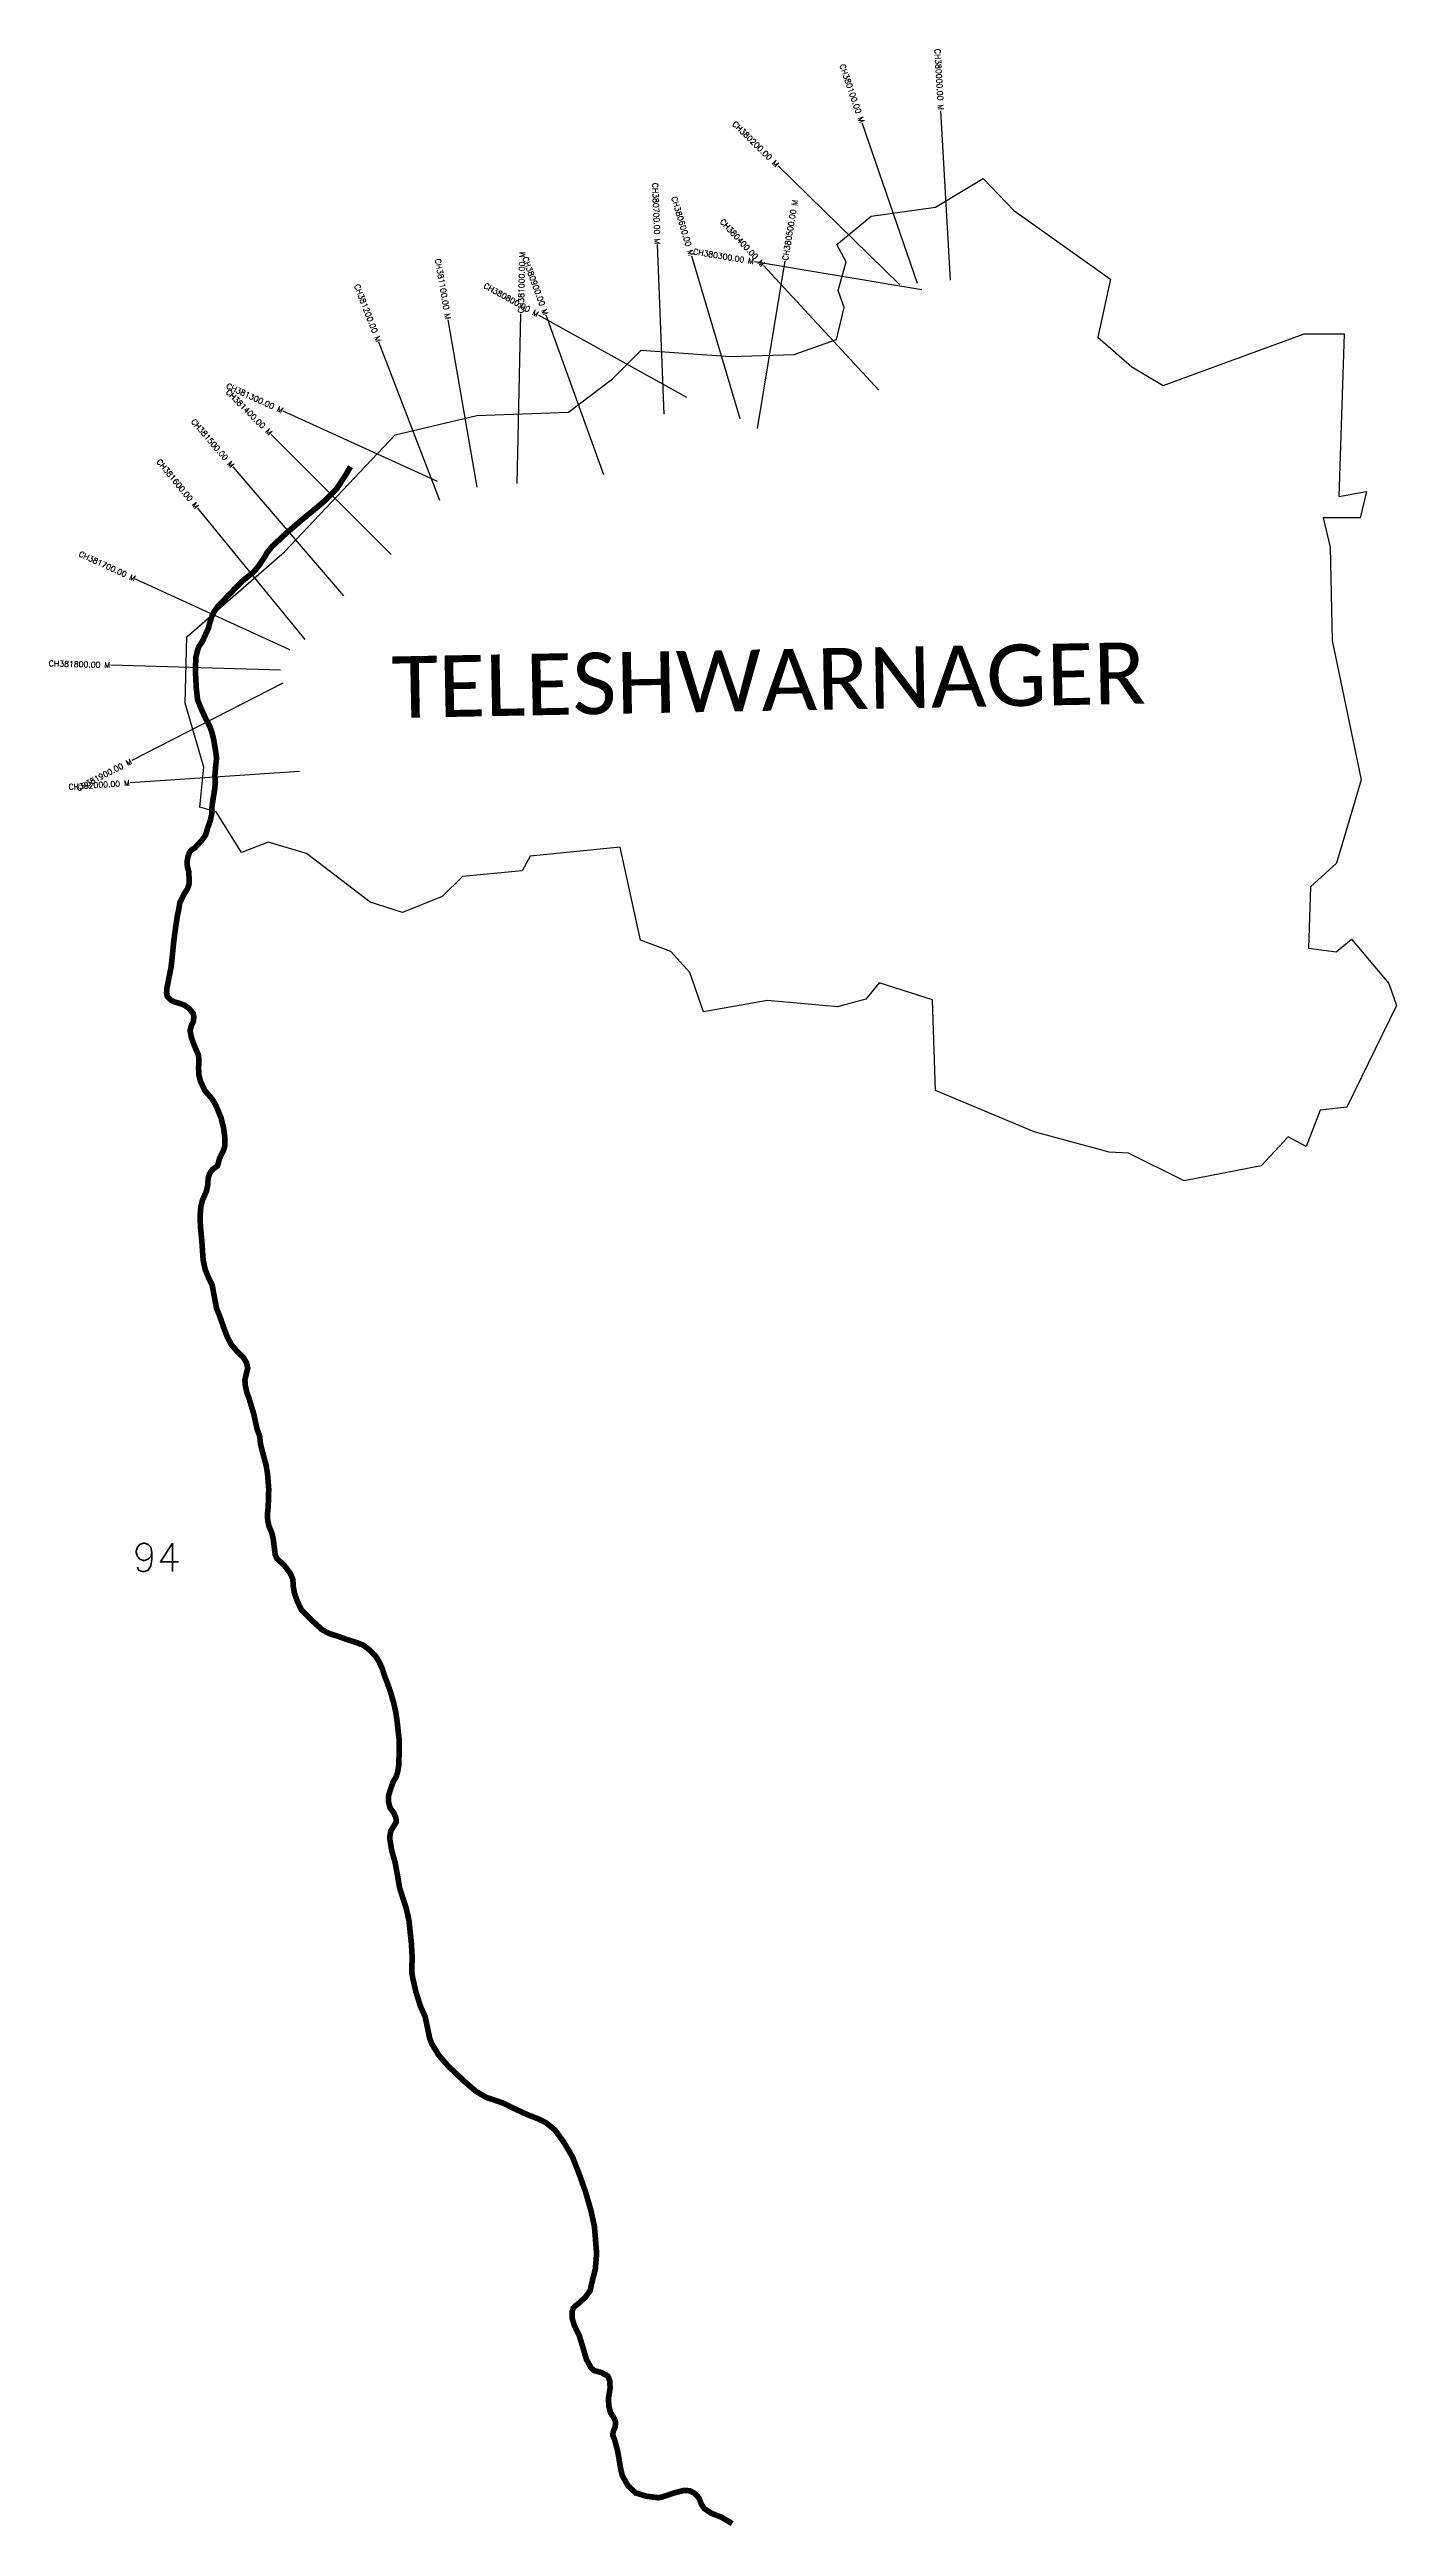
# Model space of a CAD drawing. Header units: metres. Extents: x 299782 to 302163, y 1954092 to 1958470.
import ezdxf
from ezdxf.enums import TextEntityAlignment as Align

# ---------------------------------------------------------------- set-up
doc = ezdxf.new("R2010")
doc.units = ezdxf.units.M
doc.header["$MEASUREMENT"] = 0
for name, color, linetype in [('CS', 134, 'Continuous'), ('CSMark', 6, 'Continuous'), ('UNPROTECTED', 10, 'Continuous'), ('VILLAGE NAME', 250, 'Continuous')]:
    doc.layers.add(name, color=color, linetype=linetype)
doc.styles.get("Standard").update_dxf_attribs({"font": 'simplex.shx'})

msp = doc.modelspace()

# ---------------------------------------------------------------- linework, layer by layer
at = {"color": 6, "flags": 128}
for points in [[(302110, 1957688.3), (302099, 1957642.3), (302033.5, 1957642.1), (302045.5, 1957590.3), (302049.3, 1957425.1), (302100.8, 1957178.8), (302057.1, 1957032), (302010.7, 1956990.2), (302007.4, 1956881.7), (302056.4, 1956874.8), (302083.6, 1956897.6), (302149.6, 1956818.9), (302163, 1956780.4), (302075.1, 1956600.7), (302028.2, 1956595), (302003.1, 1956530.8), (301971.3, 1956547.9), (301924, 1956497.1), (301787.8, 1956470.3), (301689.3, 1956519.3), (301655.2, 1956520.8), (301522.6, 1956556.7), (301348.3, 1956630), (301342.7, 1956790.4), (301248.4, 1956820.1), (301224.7, 1956791.6), (301174.6, 1956778.1), (301050.9, 1956788.8), (300937.6, 1956768.9), (300914, 1956838.5), (300880.1, 1956875.6), (300826.8, 1956895.8), (300790.4, 1957060), (300631.7, 1957044.1), (300617.5, 1957018.5), (300511.9, 1957008.3), (300476, 1956972.6), (300405.5, 1956944.6), (300348.4, 1956963.1), (300236.2, 1957049.1), (300168.2, 1957068.9), (300121.1, 1957050.9), (300076.1, 1957122.3), (300047.4, 1957131), (300054.8, 1957201.2), (300021.5, 1957314.8), (300024.5, 1957431.6), (300197.4, 1957581.8), (300392.9, 1957788.9), (300536.9, 1957822.8), (300699.2, 1957829), (300777.2, 1957887.9), (300827.6, 1957938.3), (300985.5, 1957927), (301098.4, 1957930.6), (301173.1, 1957957.3), (301186.6, 1958013.8), (301175.9, 1958043.9), (301190.2, 1958094.2), (301173.5, 1958125.3), (301234.4, 1958174.9), (301348.3, 1958191), (301400, 1958222.2), (301432.1, 1958241.5), (301486.8, 1958184.9), (301657.2, 1958064), (301634.8, 1957961.2), (301694.9, 1957908.8), (301750.8, 1957876), (301999.6, 1957967), (302070.6, 1957967.4), (302060.8, 1957679.8)], [(302060.8, 1957679.8), (302110, 1957688.3)]]:
    msp.add_lwpolyline(points, dxfattribs=at)
at = {"layer": 'CS'}
for p, q in [((301316.2, 1958056.3), (301218.5, 1958340)), ((301374.6, 1958062.1), (301357.6, 1958361.6)), ((301284.3, 1958054.6), (301069.6, 1958264.1)), ((300868.6, 1957825), (300856.6, 1958124.8)), ((301002.9, 1957817.2), (300917.1, 1958104.7)), ((301323.6, 1958044.8), (301027.8, 1958094.7)), ((301033.1, 1957800), (301082, 1958096)), ((301247.8, 1957867.4), (301044.2, 1958087.7)), ((300537.8, 1957696.4), (300486.7, 1957992)), ((300608.2, 1957702.9), (300615, 1958002.8)), ((300908.4, 1957854.7), (300646.2, 1958000.4)), ((300761.8, 1957718), (300659.6, 1958000.1)), ((300471.9, 1957672.4), (300364.1, 1957952.4)), ((300467.9, 1957706.2), (300194.9, 1957830.7)), ((300385.9, 1957577.5), (300173.6, 1957789.5)), ((300301.9, 1957504.4), (300106.4, 1957731.9)), ((300233.8, 1957427.3), (300043.7, 1957659.3)), ((300206.8, 1957408.8), (299934, 1957533.6)), ((300189.8, 1957373.1), (299889.9, 1957381.7)), ((300194.5, 1957349.6), (299927.4, 1957213)), ((300223.9, 1957194), (299924.6, 1957173.8))]:
    msp.add_line(p, q, dxfattribs=at)
at = {"layer": 'UNPROTECTED', "const_width": 10, "flags": 128}
msp.add_lwpolyline([(300313.8, 1957732.4), (300304, 1957715.7), (300295.3, 1957702.4), (300288.7, 1957692.4), (300270, 1957673.7), (300255.9, 1957661.6), (300226, 1957637), (300200, 1957614.6), (300175.4, 1957591.5), (300166.2, 1957580.3), (300163.6, 1957575.3), (300151.9, 1957557.5), (300142.3, 1957546.2), (300124.3, 1957531.5), (300111.1, 1957518.5), (300087.9, 1957494.3), (300080, 1957486.6), (300072.1, 1957475.1), (300068.7, 1957467.7), (300065.3, 1957457.2), (300062.6, 1957446.8), (300051.6, 1957423), (300045.8, 1957414.5), (300043, 1957406.2), (300040.6, 1957396.2), (300040, 1957383.2), (300039.7, 1957372.8), (300040.3, 1957358), (300041.2, 1957341.5), (300043.5, 1957320.4), (300051.1, 1957301.8), (300057.3, 1957288.3), (300065.7, 1957272), (300069.5, 1957260.7), (300072.1, 1957249.4), (300075, 1957232.3), (300077, 1957217.6), (300075.4, 1957201.8), (300074.1, 1957186.4), (300074.9, 1957174.6), (300073.9, 1957163.8), (300072.4, 1957154.2), (300070, 1957139.3), (300068.8, 1957130.1), (300068.6, 1957118.6), (300066, 1957107.1), (300061, 1957093), (300057.6, 1957081.3), (300052, 1957073.5), (300045.5, 1957066.1), (300038.8, 1957058.9), (300033.1, 1957055.3), (300029.3, 1957051.2), (300026.5, 1957043.3), (300024.8, 1957033.8), (300025.7, 1957024.5), (300027.8, 1957017.6), (300028.4, 1957007.5), (300028.6, 1956995.3), (300025.4, 1956986.1), (300019.6, 1956977), (300012.1, 1956961.9), (300009.8, 1956947.6), (300007.6, 1956937.9), (300003.5, 1956909.9), (300001.3, 1956892.6), (299998.7, 1956866.5), (299996.6, 1956847.8), (299992.3, 1956826.2), (299989.3, 1956810.8), (299988.7, 1956802.8), (299990.1, 1956795.8), (299996.2, 1956789.7), (300004.4, 1956785.9), (300013.5, 1956783.5), (300021.4, 1956780.3), (300029.8, 1956773.4), (300035.8, 1956766), (300036.9, 1956759.9), (300035.9, 1956751.7), (300032.7, 1956745.3), (300030.2, 1956735.9), (300032.5, 1956723.8), (300038.4, 1956707.9), (300044.9, 1956692.9), (300045.9, 1956685.8), (300045.3, 1956670.4), (300045.7, 1956658.1), (300048.7, 1956646.3), (300056.3, 1956629.9), (300069, 1956615.4), (300076, 1956603.7), (300085.2, 1956581), (300089.5, 1956563.9), (300091.6, 1956546.7), (300091.9, 1956533.4), (300089.5, 1956524.5), (300083.5, 1956512.6), (300081.6, 1956507.7), (300080.2, 1956501.3), (300078.3, 1956496.6), (300069.8, 1956490.4), (300064.3, 1956482.4), (300062.1, 1956474.6), (300061.6, 1956463.4), (300059.2, 1956452.3), (300052, 1956435.8), (300049.2, 1956424.7), (300048, 1956409), (300048.5, 1956390.2), (300051, 1956364.8), (300053.3, 1956330.6), (300057, 1956313.6), (300062.4, 1956300.3), (300069.4, 1956286), (300071.8, 1956272.1), (300077.1, 1956244.8), (300082.4, 1956231.8), (300088.6, 1956214.1), (300095.6, 1956195.2), (300103.4, 1956180.6), (300113.8, 1956168.6), (300124.5, 1956158), (300129.8, 1956149.2), (300132.2, 1956139.3), (300129.8, 1956129.9), (300127.2, 1956118.4), (300127.7, 1956109.6), (300130.6, 1956096.3), (300134.7, 1956085.2), (300142.9, 1956058), (300148.5, 1956032.3), (300153.3, 1956019.1), (300154.9, 1956004.3), (300159.6, 1955986.4), (300164.6, 1955968.4), (300167.1, 1955953.2), (300169.3, 1955925.9), (300168.4, 1955895), (300166.9, 1955880.7), (300167.5, 1955870.3), (300169.6, 1955860.3), (300175, 1955847.6), (300177.4, 1955836.8), (300179.6, 1955818.5), (300180.6, 1955810.3), (300183.8, 1955802.7), (300192.3, 1955795), (300198.3, 1955788.8), (300207.6, 1955776.3), (300212, 1955765.9), (300212.5, 1955754.5), (300214.6, 1955741.7), (300220.4, 1955726.1), (300227, 1955712.1), (300248, 1955691.3), (300262.7, 1955677.8), (300275.5, 1955670.7), (300291.4, 1955665.5), (300306.3, 1955660.1), (300322.9, 1955655), (300336.6, 1955649.7), (300347.6, 1955641.1), (300358, 1955630.9), (300364.5, 1955620.2), (300369.6, 1955609.3), (300374.4, 1955594.6), (300380, 1955580.2), (300384.2, 1955568), (300390.4, 1955547.3), (300394.1, 1955530.2), (300396.4, 1955513.9), (300400.1, 1955480.1), (300399.6, 1955452.3), (300399.4, 1955439.2), (300397.2, 1955425.8), (300394.4, 1955416.8), (300389.1, 1955408), (300383.9, 1955392.9), (300380.9, 1955383.2), (300380.8, 1955373.8), (300383.8, 1955362.4), (300389.9, 1955354.2), (300394.2, 1955344.7), (300394.5, 1955337.1), (300389.6, 1955328.8), (300385.1, 1955321.5), (300383, 1955309.6), (300386.2, 1955289.1), (300392.7, 1955265.7), (300396.7, 1955244.5), (300400.5, 1955221.4), (300405.9, 1955204.5), (300412, 1955186), (300417.4, 1955162.4), (300419.3, 1955143.1), (300421.4, 1955124), (300423.1, 1955093.6), (300422, 1955082.4), (300422.3, 1955070.8), (300423.9, 1955061.4), (300429.5, 1955036.9), (300437.6, 1955011.4), (300445.9, 1954992.9), (300450.5, 1954971.1), (300453.7, 1954955.5), (300457.5, 1954945.3), (300469.8, 1954925.2), (300486.8, 1954905.7), (300516.9, 1954877.2), (300535.9, 1954861.1), (300554.2, 1954850.4), (300566.3, 1954846.6), (300584.3, 1954840.2), (300602.3, 1954831.3), (300627.4, 1954819.7), (300647.6, 1954811.9), (300660.5, 1954805.2), (300675.8, 1954792.3), (300690.3, 1954772.4), (300706.4, 1954745.2), (300719.9, 1954710.3), (300729.3, 1954683.7), (300738.7, 1954651.3), (300744.9, 1954623.4), (300746.8, 1954601.9), (300748.9, 1954574.5), (300746.7, 1954547.5), (300742.2, 1954529.8), (300737.2, 1954508.7), (300728.3, 1954496.5), (300715.1, 1954484.9), (300710.6, 1954481.6), (300707.6, 1954477.8), (300705.9, 1954472.7), (300705.9, 1954459.6), (300709.5, 1954447.7), (300718.4, 1954429.3), (300724.4, 1954409.6), (300731.1, 1954387), (300739.1, 1954372.6), (300744.7, 1954367.8), (300757.2, 1954364.4), (300768.7, 1954358.2), (300772.1, 1954349.7), (300772.8, 1954337), (300769.8, 1954318.4), (300770.6, 1954304.6), (300773.5, 1954293.5), (300780.4, 1954282.5), (300782.4, 1954276.5), (300781.7, 1954267.9), (300778.6, 1954261.3), (300777.4, 1954254), (300780.9, 1954245), (300786.2, 1954225.2), (300791.8, 1954192.4), (300794.6, 1954181.6), (300804.5, 1954164.2), (300818.2, 1954151.5), (300837.1, 1954145.7), (300858.2, 1954143.1), (300865.7, 1954144.6), (300884.9, 1954151.2), (300903.7, 1954156.1), (300914.1, 1954155.3), (300922.3, 1954150.7), (300930, 1954142.4), (300934.2, 1954131.5), (300939, 1954124.1), (300951.7, 1954115.7), (300969, 1954109), (300988.6, 1954097.3)], dxfattribs=at)

# ---------------------------------------------------------------- texts
at = {"insert": (299928.5, 1955830.2), "char_height": 50, "attachment_point": 1}
msp.add_mtext_dynamic_manual_height_columns('94', width=70.183, gutter_width=1, heights=[0], dxfattribs=at)
at = {"layer": 'CSMark'}
for s, rotation, p in [('CH380000.00 M', 273.2475, (301357.6, 1958362.6)), ('CH380100.00 M', 288.995, (301218.2, 1958340.9)), ('CH380200.00 M', 315.705, (301068.9, 1958264.8)), ('CH380700.00 M', 272.293, (300856.6, 1958125.8)), ('CH380600.00 M', 286.6197, (300916.8, 1958105.7)), ('CH380400.00 M', 312.746, (301043.5, 1958088.4)), ('CH380300.00 M', 350.4204, (301026.8, 1958094.9)), ('CH381100.00 M', 279.8065, (300486.6, 1957993)), ('CH380900.00 M', 289.9124, (300659.3, 1958001)), ('CH381200.00 M', 291.0609, (300363.8, 1957953.3)), ('CH380800.00 M', 330.9302, (300645.3, 1958000.9)), ('CH381400.00 M', 315.0499, (300172.9, 1957790.2)), ('CH381300.00 M', 335.4735, (300194, 1957831.1)), ('CH381500.00 M', 310.6745, (300105.7, 1957732.7)), ('CH381600.00 M', 309.338, (300043, 1957660.1)), ('CH381700.00 M', 335.4143, (299933, 1957534)), ('CH381800.00 M', 358.3637, (299888.9, 1957381.7)), ('CH381900.00 M', 27.0961, (299926.5, 1957212.5)), ('CH382000.00 M', 3.865, (299923.6, 1957173.7))]:
    msp.add_text(s, height=10, rotation=rotation, dxfattribs=at).set_placement(p, align=Align.MIDDLE_RIGHT)
for s, rotation, p in [('CH380500.00 M', 80.6259, (301082.1, 1958097)), ('CH381000.00 M', 88.7007, (300615, 1958003.8))]:
    msp.add_text(s, height=10, rotation=rotation, dxfattribs=at).set_placement(p, align=Align.MIDDLE_LEFT)
at = {"layer": 'VILLAGE NAME', "insert": (300385.5, 1957396.9), "char_height": 108.748, "attachment_point": 1, "rotation": 1.1028}
msp.add_mtext_dynamic_manual_height_columns('{\\fCalibri|b0|i0|c0|p34;TELESHWARNAGER}', width=1571.314, gutter_width=543.7, heights=[0], dxfattribs=at)

doc.saveas('drawing.dxf')
